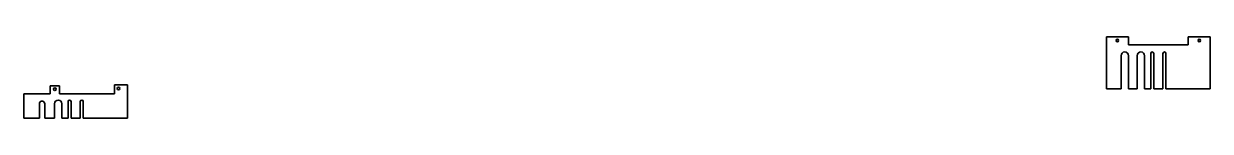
# Model space of a CAD drawing. Header units: inches. Extents: x 269 to 10986, y 1043 to 4337.
# Drawn here: x 4535 to 7734, y 3091 to 3310 of the extents above; entities that cross this region are included whole.
import ezdxf

# ---------------------------------------------------------------- set-up
doc = ezdxf.new("R2010")
doc.units = ezdxf.units.IN
doc.header["$MEASUREMENT"] = 0
doc.layers.add('粗实线', color=7, linetype='Continuous', lineweight=35)

msp = doc.modelspace()

# ---------------------------------------------------------------- linework, layer by layer
at = {"layer": '粗实线'}
for p, q in [((7453.708, 3170.318), (7453.708, 3310.318)), ((7453.708, 3310.318), (7513.708, 3310.318)), ((7513.708, 3310.318), (7513.708, 3288.318)), ((7733.708, 3310.318), (7673.708, 3310.318)), ((7673.708, 3310.318), (7673.708, 3288.318)), ((7733.708, 3170.318), (7733.708, 3310.318)), ((7518.708, 3288.318), (7668.708, 3288.318)), ((7573.208, 3170.318), (7573.208, 3265.318)), ((7581.208, 3170.318), (7581.208, 3265.318)), ((7606.208, 3170.318), (7606.208, 3265.318)), ((7614.208, 3170.318), (7614.208, 3265.318)), ((7493.208, 3170.318), (7493.208, 3259.318)), ((7513.208, 3170.318), (7513.208, 3259.318)), ((7536.708, 3170.318), (7536.708, 3259.318)), ((7556.708, 3259.318), (7556.708, 3170.318)), ((4631.308, 3178.377), (4606.308, 3178.377)), ((4780.308, 3157.377), (4780.308, 3181.377)), ((4815.308, 3181.377), (4780.308, 3181.377)), ((4815.308, 3181.377), (4815.308, 3091.377)), ((7493.208, 3170.318), (7453.708, 3170.318)), ((7515.708, 3170.318), (7513.208, 3170.318)), ((7518.708, 3170.318), (7515.708, 3170.318)), ((7515.708, 3170.318), (7518.708, 3170.318)), ((7536.708, 3170.318), (7518.708, 3170.318)), ((7606.208, 3170.318), (7581.208, 3170.318)), ((7668.708, 3170.318), (7614.208, 3170.318)), ((7671.708, 3170.318), (7733.708, 3170.318)), ((4535.308, 3091.377), (4535.308, 3157.377)), ((4570.308, 3157.377), (4535.308, 3157.377)), ((4597.308, 3157.377), (4570.308, 3157.377)), ((4600.308, 3157.377), (4597.308, 3157.377)), ((4597.308, 3157.377), (4600.308, 3157.377)), ((4631.308, 3157.377), (4750.308, 3157.377)), ((4654.808, 3091.377), (4654.808, 3136.377)), ((4662.808, 3091.377), (4662.808, 3136.377)), ((4687.808, 3091.377), (4687.808, 3136.377)), ((4695.808, 3091.377), (4695.808, 3136.377)), ((4753.308, 3157.377), (4780.308, 3157.377)), ((4815.308, 3091.377), (4815.308, 3157.377)), ((4577.669, 3091.377), (4577.669, 3130.377)), ((4591.947, 3091.377), (4591.947, 3130.377)), ((4618.308, 3091.377), (4618.308, 3130.377)), ((4638.308, 3130.377), (4638.308, 3091.377)), ((4577.669, 3091.377), (4535.308, 3091.377)), ((4597.308, 3091.377), (4591.947, 3091.377)), ((4597.308, 3091.377), (4600.308, 3091.377)), ((4600.308, 3091.377), (4597.308, 3091.377)), ((4687.808, 3091.377), (4662.808, 3091.377)), ((4750.308, 3091.377), (4695.808, 3091.377)), ((4753.308, 3091.377), (4815.308, 3091.377))]:
    msp.add_line(p, q, dxfattribs=at)
at = {"layer": '粗实线', "ltscale": 0.05}
for p, q in [((7515.708, 3288.318), (7513.708, 3288.318)), ((7671.708, 3288.318), (7673.708, 3288.318))]:
    msp.add_line(p, q, dxfattribs=at)
at = {"layer": '粗实线', "ltscale": 0.075}
for p, q in [((7518.708, 3288.318), (7515.708, 3288.318)), ((7515.708, 3288.318), (7518.708, 3288.318)), ((7671.708, 3288.318), (7668.708, 3288.318)), ((7671.708, 3288.318), (7668.708, 3288.318)), ((7671.708, 3170.318), (7668.708, 3170.318)), ((7671.708, 3170.318), (7668.708, 3170.318)), ((4753.308, 3157.377), (4750.308, 3157.377)), ((4753.308, 3157.377), (4750.308, 3157.377)), ((4750.308, 3091.377), (4753.308, 3091.377)), ((4750.308, 3091.377), (4753.308, 3091.377))]:
    msp.add_line(p, q, dxfattribs=at)
at = {"layer": '粗实线', "ltscale": 0.0375}
for p, q in [((4606.308, 3159.877), (4606.308, 3178.377)), ((4631.308, 3159.877), (4631.308, 3178.377)), ((4606.308, 3158.877), (4606.308, 3157.377)), ((4631.308, 3158.877), (4631.308, 3157.377))]:
    msp.add_line(p, q, dxfattribs=at)
at = {"layer": '粗实线', "ltscale": 0.45}
for p, q in [((4631.308, 3178.377), (4606.308, 3178.377)), ((4618.308, 3091.377), (4600.308, 3091.377))]:
    msp.add_line(p, q, dxfattribs=at)
at = {"layer": '粗实线', "ltscale": 0.4125}
for p, q in [((7573.208, 3170.318), (7556.708, 3170.318)), ((4654.808, 3091.377), (4638.308, 3091.377))]:
    msp.add_line(p, q, dxfattribs=at)
at = {"layer": '粗实线', "ltscale": 0.15}
msp.add_line((4600.308, 3157.377), (4606.308, 3157.377), dxfattribs=at)
at = {"layer": '粗实线', "ltscale": 0.025}
for p, q in [((4606.308, 3158.877), (4606.308, 3159.877)), ((4631.308, 3158.877), (4631.308, 3159.877))]:
    msp.add_line(p, q, dxfattribs=at)
at = {"layer": '粗实线'}
for centre in [(7483.208, 3300.318), (7704.208, 3300.318), (4619.308, 3169.377), (4790.808, 3171.377)]:
    msp.add_circle(centre, 3.5, dxfattribs=at)
for centre, radius, start, end in [((7483.208, 3300.318), 3.5, 321.148103, 331.354545), ((7704.208, 3300.318), 3.5, 208.645455, 218.851897), ((7503.208, 3259.318), 10, 0, 180), ((7546.708, 3259.318), 10, 0, 180), ((7577.208, 3265.318), 4, 0, 180), ((7610.208, 3265.318), 4, 0, 180), ((4584.808, 3130.377), 7.139, 0, 180), ((4628.308, 3130.377), 10, 0, 180), ((4658.808, 3136.377), 4, 0, 180), ((4691.808, 3136.377), 4, 0, 180)]:
    msp.add_arc(centre, radius, start, end, dxfattribs=at)

doc.saveas('drawing.dxf')
